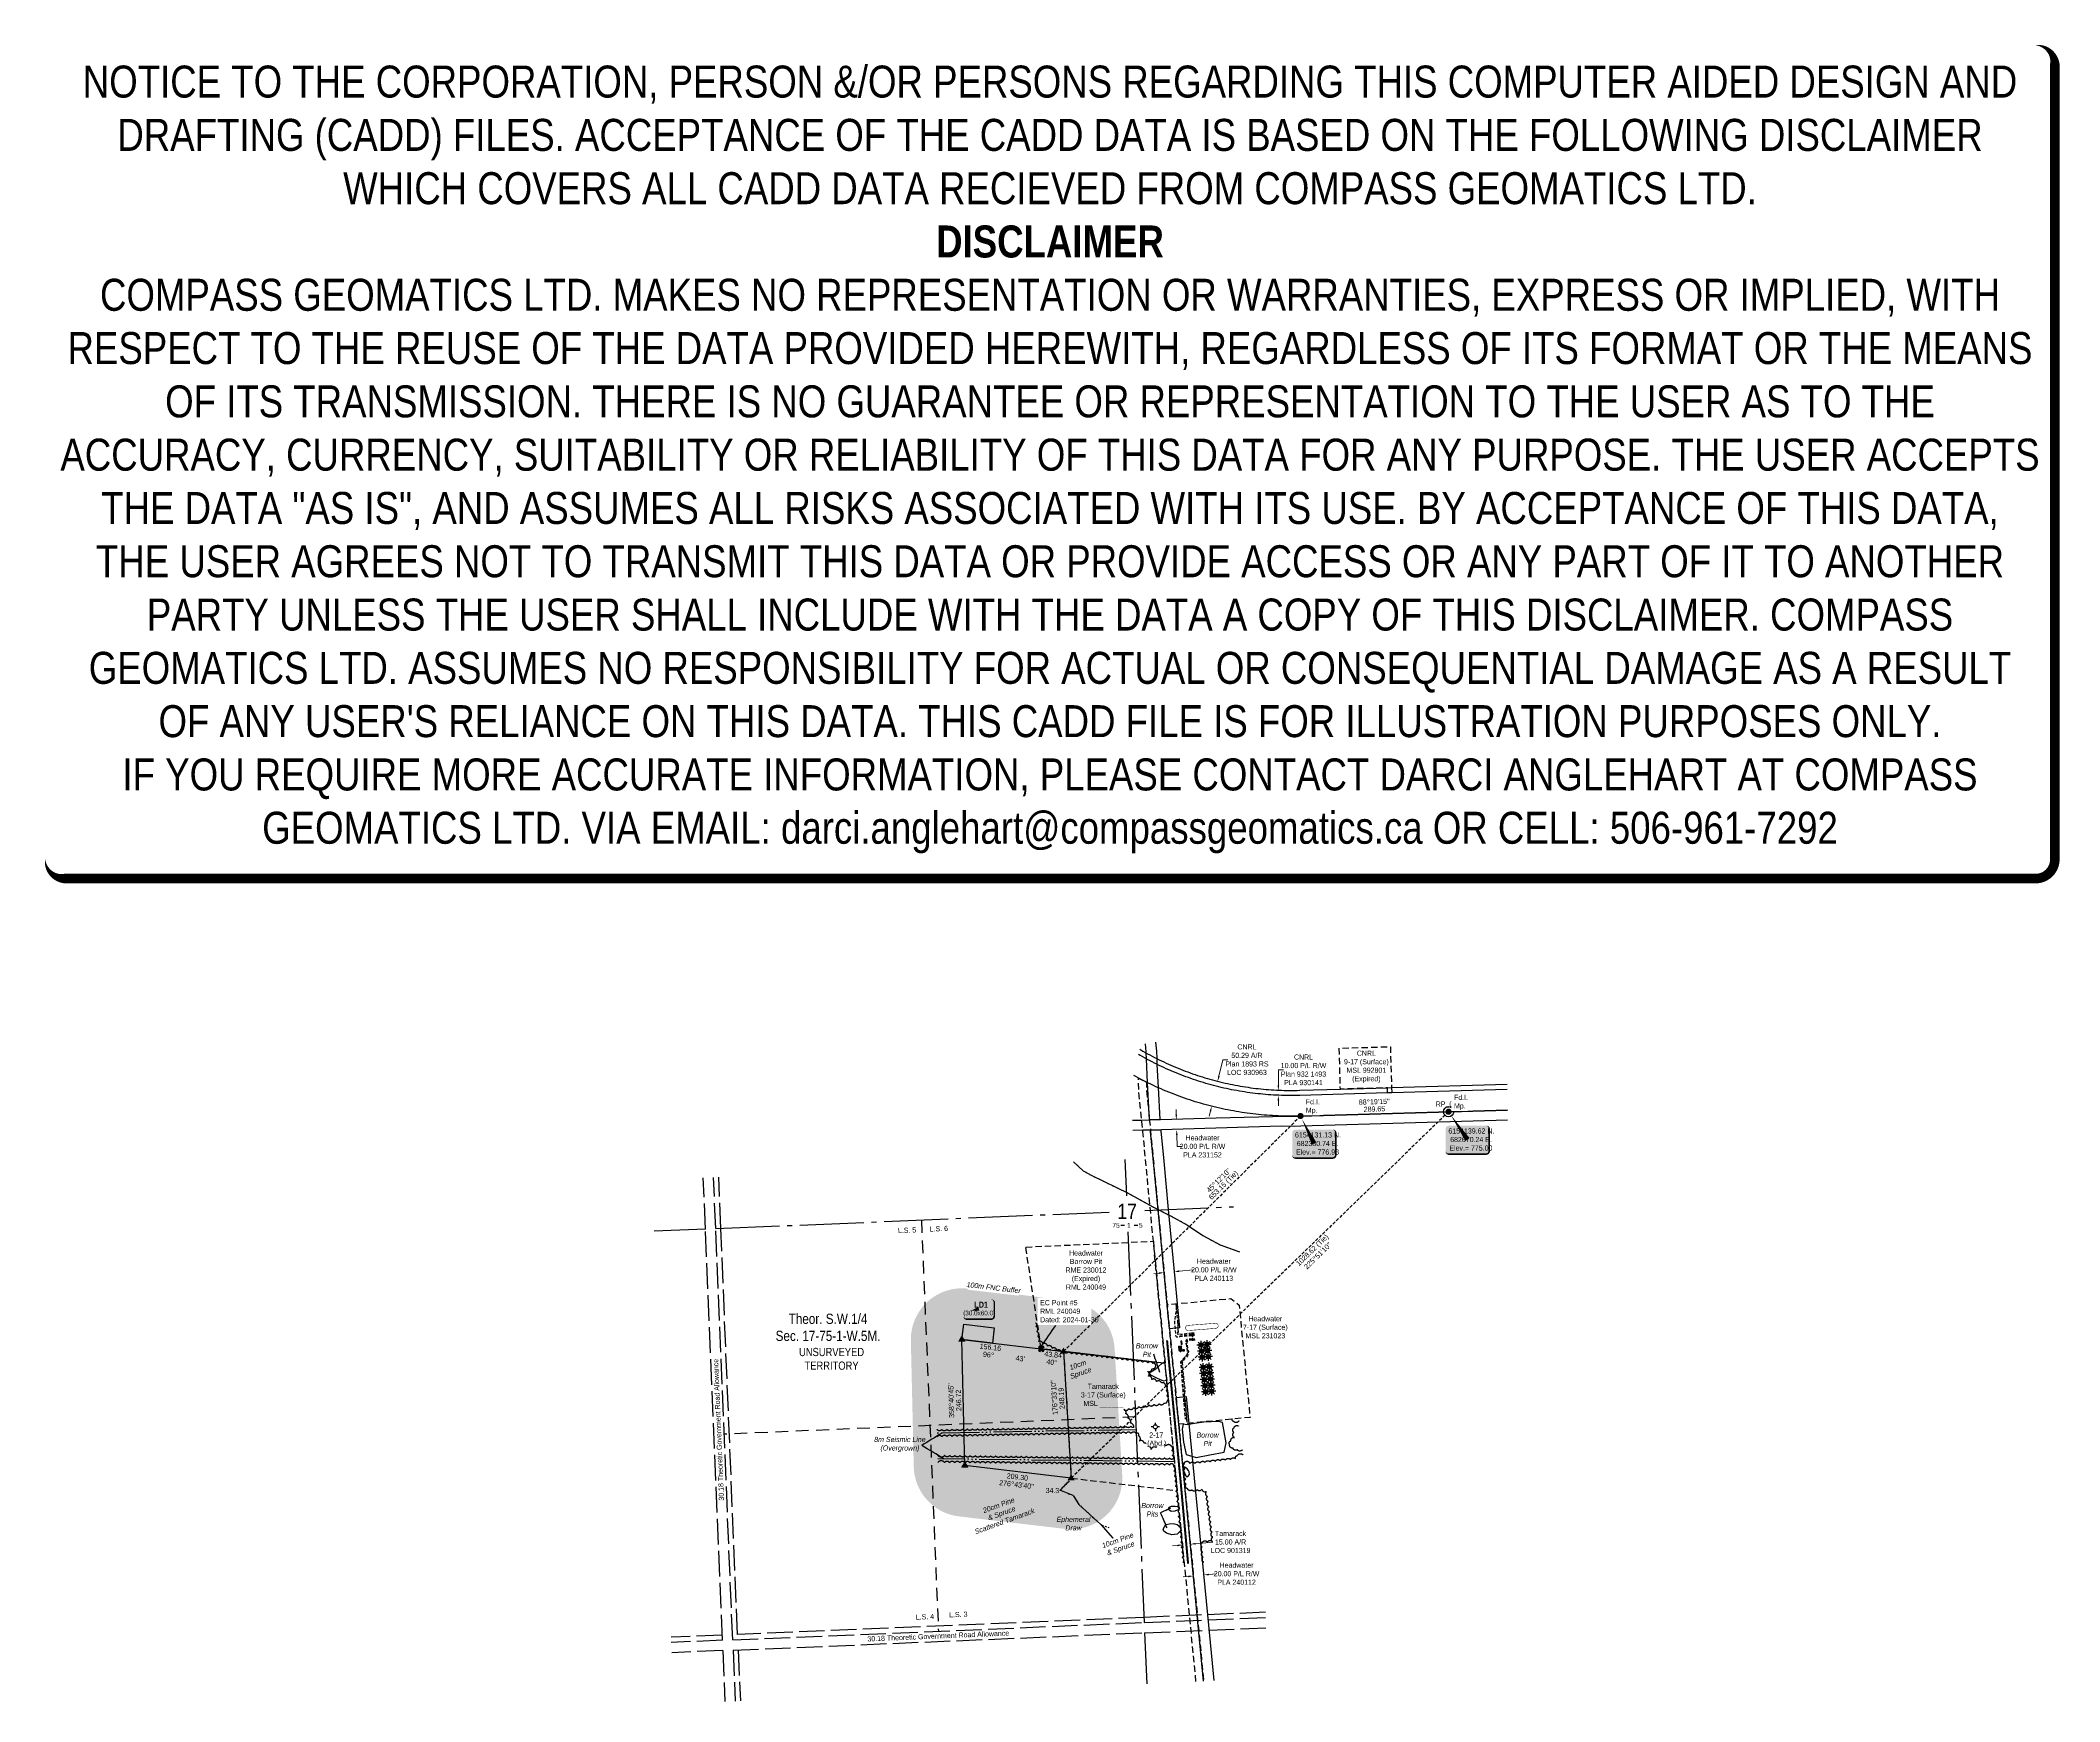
# Model space of a CAD drawing. Extents: x 679917 to 683865, y 6152986 to 6156234.
import ezdxf
from ezdxf.enums import TextEntityAlignment as Align

# ---------------------------------------------------------------- set-up
doc = ezdxf.new("R2010")
doc.units = 0
doc.header["$LTSCALE"] = 5
doc.header["$PDSIZE"] = 0.5
for name, pattern in [('0', [1, 1, 0]), ('foc-ACCESSROAD', [3.75, 2.5, -1.25]), ('foc-LSD', [8, 5, -3]), ('foc-QUARTERLINE', [33, 25, -3, 2, -3]), ('foc-SEISMIC', [20.5, 15, -1, 0.5, -1, 0.5, -1, 0.5, -1]), ('foc-TIELINE', [1.875, 1.25, -0.625]), ('foc-TOPO-ephemeral', [6.25, 3.125, -0.625, 0.625, -0.625, 0.625, -0.625]), ('foc-UNSURVEYED', [12.5, 10, -2.5]), ('foc-WHEELTRACKS', [2, 0.4, -1.6]), ('UG_PIPE', [1.875, 1.25, -0.625])]:
    doc.linetypes.add(name, pattern=pattern)
doc.layers.get('Defpoints').update_dxf_attribs({"color": 9})
for name, color, linetype in [('10', 1, 'Continuous'), ('35', 37, 'Continuous'), ('9', 3, 'Continuous'), ('AS-PIPE-UG', 44, 'UG_PIPE'), ('AS-ROADS', 254, 'Continuous'), ('AS-SEISMIC', 224, 'foc-SEISMIC'), ('AS-SYMBOL', 7, 'Continuous'), ('C-AR', 13, 'foc-ACCESSROAD'), ('C-RW', 13, 'Continuous'), ('C-SYMBOL', 7, 'Continuous'), ('C-WS', 13, 'foc-ACCESSROAD'), ('DETAIL-T', 7, 'Continuous'), ('F-RW', 190, 'Continuous'), ('F-WS', 190, 'foc-ACCESSROAD'), ('F-WS-S', 8, 'Continuous'), ('L-BD', 7, 'Continuous'), ('L-BD1', 253, 'Continuous'), ('L-MON', 1, 'Continuous'), ('L-QSEC', 8, 'foc-QUARTERLINE'), ('L-ROAD-T', 7, 'Continuous'), ('L-SECLBL', 7, 'Continuous'), ('L-SECTION-LSD', 7, 'foc-LSD'), ('L-TIE', 7, 'foc-TIELINE'), ('L-UNS-T', 3, 'Continuous'), ('L-USEC', 7, 'foc-UNSURVEYED'), ('P-BUFFER-H 30m', 51, 'Continuous'), ('P-BUFFER-T', 40, 'Continuous'), ('P-PROPOSED', 10, 'Continuous'), ('P-PROPOSED-H', 21, 'Continuous'), ('P-TEMP-BLOCKS', 250, 'Continuous'), ('P-TEMP-H', 41, 'Continuous'), ('P-TEMP_LOG DECK', 46, 'Continuous'), ('T-BUSH', 110, '0'), ('T-BUSH-T', 110, 'Continuous'), ('T-DRAW', 143, 'foc-TOPO-ephemeral'), ('T-WATER', 48, 'Continuous'), ('T-WATER-P3', 48, 'foc-WHEELTRACKS')]:
    doc.layers.add(name, color=color, linetype=linetype)
doc.layers.add('AS-PIPE-AG', color=7, linetype='Continuous', true_color=0x7d00fa)
doc.layers.add('AS-STRUCTURE-H', color=7, linetype='Continuous', true_color=0xa8a8a8)
doc.layers.add('AS-STRUCTURE', color=7, linetype='Continuous', lineweight=30, true_color=0x595959)
for name, color, linetype, lineweight in [('C-AR-T', 13, 'Continuous', 9), ('C-RW-T', 13, 'Continuous', 9), ('C-WS-T', 13, 'Continuous', 9), ('F-RW-T', 190, 'Continuous', 9), ('T-TEXT', 48, 'Continuous', 18), ('T-TIE-T', 201, 'Continuous', 18)]:
    doc.layers.add(name, color=color, linetype=linetype, lineweight=lineweight)
doc.layers.add('DISCLAIMER', color=7, linetype='Continuous', plot=False)
doc.styles.add('100L', font='ARIALN.TTF', dxfattribs={"height": 11})
doc.styles.add('175L', font='ARIALN.TTF', dxfattribs={"height": 20})
doc.styles.add('80', font='ARIALN.TTF', dxfattribs={"height": 10})
doc.styles.add('80CG', font='ARIALN.TTF', dxfattribs={"height": 10})
doc.styles.add('80L', font='ARIALN.TTF', dxfattribs={"height": 10})
doc.styles.add('80LS', font='ARIALNI.TTF', dxfattribs={"height": 10})
doc.styles.add('BOLD', font='ARIALNB.TTF')
doc.styles.add('foc-LtypeFont', font='ARIALN.TTF', dxfattribs={"height": 7.35})
doc.styles.add('SIMPLEX', font='ARIALN.TTF')
doc.linetypes.add('foc-TOPO-flowdirection-NOLINE', pattern='A,0,[">",foc-LtypeFont,S=0.3,R=0,X=0,Y=-0.945],-20,[">",foc-LtypeFont,S=0.3,R=0,X=0,Y=-0.945],0', length=20)
doc.dimstyles.new('Compass 5 000', dxfattribs={"dimscale": 5, "dimtxt": 9, "dimasz": 2, "dimexe": 0.2, "dimexo": 0.0625, "dimgap": 0.5, "dimtad": 0, "dimtih": 1, "dimtoh": 1, "dimzin": 0, "dimdsep": 46, "dimtxsty": '80CG', "dimcen": 0.1, "dimse1": 1, "dimse2": 1, "dimclrd": 256, "dimclrt": 256, "dimaunit": 1, "dimadec": 4, "dimazin": 0, "dimtfac": 0.06, "dimtofl": 0, "dimtmove": 0, "dimatfit": 1, "dimfxl": 0.2, "dimtolj": 1, "dimtzin": 0, "dimlwd": -1, "dimarcsym": 0})

# ---------------------------------------------------------------- blocks, each defined once
blk = doc.blocks.new('L-SECLBL')
at = {"layer": '9', "color": 7}
for p, q in [((-5.1, -27.8), (-12.3, -27.8)), ((20.7, -27.8), (13.5, -27.8))]:
    blk.add_line(p, q, dxfattribs=at)
at = {"layer": '10', "color": 2, "style": 'SIMPLEX'}
blk.add_attdef('SEC', text='', height=30, dxfattribs=at).set_placement((0, 0), align=Align.MIDDLE)
at = {"layer": '10', "color": 5, "style": '80L'}
blk.add_attdef('TWP', text='', height=9.5, dxfattribs=at).set_placement((-14.4, -27.4), align=Align.MIDDLE_RIGHT)
blk.add_attdef('RGE', text='', height=9.5, dxfattribs=at).set_placement((3.6, -27.4), align=Align.MIDDLE_CENTER)
blk.add_attdef('MER', text='', height=9.5, dxfattribs=at).set_placement((23.2, -27.4), align=Align.MIDDLE_LEFT)
blk = doc.blocks.new('*D368')
at = {"layer": 'C-AR-T', "transparency": 16777216}
for p, q in [((682140.4, 6153291.7), (682130.5, 6153290.7)), ((682175.2, 6153295.1), (682209.5, 6153298.4))]:
    blk.add_line(p, q, dxfattribs=at)
for points in [[(682140.2, 6153293.3), (682140.6, 6153290), (682150.4, 6153292.7)], [(682175.1, 6153296.7), (682175.4, 6153293.4), (682165.3, 6153294.1)]]:
    blk.add_solid(points, dxfattribs=at)
at = {"layer": 'Defpoints', "color": 0, "transparency": 16777216}
for p in [(682137.7, 6153423.3), (682152.6, 6153424.7), (682165.3, 6153294.1)]:
    blk.add_point(p, dxfattribs=at)
at = {"layer": 'C-AR-T', "transparency": 16777216, "insert": (682243.9, 6153298.4), "char_height": 10, "attachment_point": 5, "style": '80CG'}
blk.add_mtext('\\A1;Tamarack\\P15.00 A/R\\PLOC 901319', dxfattribs=at)
blk = doc.blocks.new('*D369')
at = {"layer": 'Defpoints', "color": 0, "transparency": 16777216}
for p in [(682110.7, 6153857.4), (682130.4, 6153859.2), (682133.5, 6153826.9)]:
    blk.add_point(p, dxfattribs=at)
at = {"layer": 'F-RW-T', "transparency": 16777216}
for p, q in [((682103.8, 6153824.1), (682093.9, 6153823.1)), ((682143.4, 6153827.8), (682171.6, 6153830.5))]:
    blk.add_line(p, q, dxfattribs=at)
for points in [[(682103.7, 6153825.7), (682104, 6153822.4), (682113.8, 6153825)], [(682143.3, 6153829.5), (682143.6, 6153826.2), (682133.5, 6153826.9)]]:
    blk.add_solid(points, dxfattribs=at)
at = {"layer": 'F-RW-T', "transparency": 16777216, "insert": (682211.2, 6153830.5), "char_height": 10, "attachment_point": 5, "style": '80CG'}
blk.add_mtext('\\A1;Headwater\\P20.00 P/L R/W\\PPLA 240113', dxfattribs=at)
blk = doc.blocks.new('*D370')
at = {"layer": 'Defpoints', "color": 0, "transparency": 16777216}
for p in [(682190.7, 6153239.5), (682170.8, 6153237.5), (682191.2, 6153234)]:
    blk.add_point(p, dxfattribs=at)
at = {"layer": 'F-RW-T', "transparency": 16777216}
for p, q in [((682161.4, 6153231.1), (682151.4, 6153230.1)), ((682201.2, 6153234.9), (682216, 6153236.4))]:
    blk.add_line(p, q, dxfattribs=at)
for points in [[(682161.2, 6153232.7), (682161.5, 6153229.4), (682171.3, 6153232)], [(682201, 6153236.6), (682201.3, 6153233.3), (682191.2, 6153234)]]:
    blk.add_solid(points, dxfattribs=at)
at = {"layer": 'F-RW-T', "transparency": 16777216, "insert": (682255.6, 6153236.4), "char_height": 10, "attachment_point": 5, "style": '80CG'}
blk.add_mtext('\\A1;Headwater\\P20.00 P/L R/W\\PPLA 240112', dxfattribs=at)
blk = doc.blocks.new('GAS')
h = blk.add_hatch(color=255)
h.dxf.hatch_style = 1
edge = h.paths.add_edge_path()
edge.add_arc((0, 0), 0.9, 0, 360)
for p, q in [((-0.81, 0), (-1.62, 0)), ((-0.57, 0.57), (-1.14, 1.14)), ((0, 0.81), (0, 1.62)), ((0.57, 0.57), (1.14, 1.14)), ((1.62, 0), (0.81, 0)), ((-0.57, -0.57), (-1.14, -1.14)), ((0, -0.81), (0, -1.62)), ((1.14, -1.14), (0.57, -0.57))]:
    blk.add_line(p, q)
blk.add_circle((0, 0), 0.8)
blk = doc.blocks.new('GABD')
for p, q in [((-0.81, 0), (-1.62, 0)), ((0, 0.81), (0, 1.62)), ((1.62, 0), (0.81, 0)), ((0, -0.81), (0, -1.62))]:
    blk.add_line(p, q)
blk.add_circle((0, 0), 0.8)
blk = doc.blocks.new('*U376')
h = blk.add_hatch(color=254)
edge = h.paths.add_edge_path()
edge.add_line((-36.5, -28.5), (36.5, -28.5))
edge.add_arc((36.5, -22.5), 6, 270, 360)
edge.add_line((42.5, -22.5), (42.5, 21))
edge.add_arc((36.5, 21), 6, 0, 90)
edge.add_line((36.5, 27), (-36.5, 27))
edge.add_arc((-36.5, 21), 6, 90, 180)
edge.add_line((-42.5, 21), (-42.5, -22.5))
edge.add_arc((-36.5, -22.5), 6, 180, 270)
at = {"color": 1, "flags": 128}
blk.add_lwpolyline([(-23.5, 47.8, 0, 10, 0), (0, 0, 5, 5, 0)], format="xyseb", dxfattribs=at)
blk.add_lwpolyline([(-36.5, -28.5, 3, 3, 0), (36.5, -28.5, 3, 3, 0.414214), (42.5, -22.5, 3, 3, 0), (42.5, 21, 3, 0, 0.414214), (36.5, 27, 0, 0, 0), (-36.5, 27, 0, 0, 0.414214), (-42.5, 21, 0, 0, 0), (-42.5, -22.5, 0, 3, 0.414214)], format="xyseb", close=True, dxfattribs=at)
at = {"color": 1, "style": '80'}
blk.add_attdef('ENTER_TEXT_001', (-36, -5), '', height=10, dxfattribs=at)
blk = doc.blocks.new('fdia')
at = {"color": 255, "const_width": 1}
blk.add_lwpolyline([(-0.5, 0, 1), (0.5, 0, 1)], format="xyb", close=True, dxfattribs=at)
blk = doc.blocks.new('Fdiaa')
blk.add_blockref('fdia', (0, 0))
blk = doc.blocks.new('fdib')
at = {"color": 1, "const_width": 1.6}
blk.add_lwpolyline([(-0.4, 0, 1), (0.4, 0, 1)], format="xyb", close=True, dxfattribs=at)
at = {"color": 1}
blk.add_circle((0, 0), 0.8, dxfattribs=at)
blk = doc.blocks.new('Fdibb')
blk.add_blockref('fdib', (0, 0))
blk = doc.blocks.new('fdicc')
for name in ['Fdibb', 'Fdiaa']:
    blk.add_blockref(name, (0, 0))
blk = doc.blocks.new('FDI')
blk.add_blockref('fdicc', (0, 0))
blk = doc.blocks.new('*U422')
h = blk.add_hatch(color=254)
edge = h.paths.add_edge_path()
edge.add_line((-36.5, -28.5), (36.5, -28.5))
edge.add_arc((36.5, -22.5), 6, 270, 360)
edge.add_line((42.5, -22.5), (42.5, 21))
edge.add_arc((36.5, 21), 6, 0, 90)
edge.add_line((36.5, 27), (-36.5, 27))
edge.add_arc((-36.5, 21), 6, 90, 180)
edge.add_line((-42.5, 21), (-42.5, -22.5))
edge.add_arc((-36.5, -22.5), 6, 180, 270)
at = {"color": 1, "flags": 128}
blk.add_lwpolyline([(-32.8, 48.3, 0, 10, 0), (0, 0, 5, 5, 0)], format="xyseb", dxfattribs=at)
blk.add_lwpolyline([(-36.5, -28.5, 3, 3, 0), (36.5, -28.5, 3, 3, 0.414214), (42.5, -22.5, 3, 3, 0), (42.5, 21, 3, 0, 0.414214), (36.5, 27, 0, 0, 0), (-36.5, 27, 0, 0, 0.414214), (-42.5, 21, 0, 0, 0), (-42.5, -22.5, 0, 3, 0.414214)], format="xyseb", close=True, dxfattribs=at)
at = {"color": 1, "style": '80'}
blk.add_attdef('ENTER_TEXT_001', (-36, -5), '', height=10, dxfattribs=at)
blk = doc.blocks.new('*D471')
at = {"layer": 'Defpoints', "color": 0, "transparency": 16777216}
for p in [(682436.7, 6154132.8), (682437.3, 6154112.7), (682138.5, 6154104.1)]:
    blk.add_point(p, dxfattribs=at)
at = {"layer": 'F-RW-T', "transparency": 16777216}
for p, q in [((682137.6, 6154134.1), (682137.3, 6154144.1)), ((682138.8, 6154094.1), (682139.4, 6154071.8)), ((682139.4, 6154071.8), (682149.4, 6154071.8))]:
    blk.add_line(p, q, dxfattribs=at)
for points in [[(682139.3, 6154134.1), (682136, 6154134), (682137.9, 6154124.1)], [(682140.5, 6154094.1), (682137.1, 6154094), (682138.5, 6154104.1)]]:
    blk.add_solid(points, dxfattribs=at)
at = {"layer": 'F-RW-T', "transparency": 16777216, "insert": (682189, 6154071.8), "char_height": 10, "attachment_point": 5, "style": '80CG'}
blk.add_mtext('\\A1;Headwater\\P20.00 P/L R/W\\PPLA 231152', dxfattribs=at)
blk = doc.blocks.new('*D472')
at = {"layer": 'C-AR-T', "transparency": 16777216}
for p, q in [((682221, 6154208.8), (682228.8, 6154241.3)), ((682228.8, 6154241.3), (682238.8, 6154241.3)), ((682204.6, 6154140.4), (682202.2, 6154130.7))]:
    blk.add_line(p, q, dxfattribs=at)
for points in [[(682219.4, 6154209.2), (682222.6, 6154208.4), (682218.6, 6154199)], [(682202.9, 6154140.8), (682206.2, 6154140), (682206.9, 6154150.2)]]:
    blk.add_solid(points, dxfattribs=at)
at = {"layer": 'Defpoints', "color": 0, "transparency": 16777216}
for p in [(682218.6, 6154199), (682227.9, 6154196.8), (682216.1, 6154147.9)]:
    blk.add_point(p, dxfattribs=at)
at = {"layer": 'C-AR-T', "transparency": 16777216, "insert": (682275.9, 6154241.3), "char_height": 10, "attachment_point": 5, "style": '80CG'}
blk.add_mtext('\\A1;CNRL\\P50.29 A/R\\PPlan 1893 RS\\PLOC 930963', dxfattribs=at)
blk = doc.blocks.new('*D473')
at = {"layer": 'C-RW-T', "transparency": 16777216}
for p, q in [((682337.4, 6154191.2), (682337.4, 6154221.4)), ((682337.4, 6154221.4), (682347.4, 6154221.4)), ((682337.3, 6154161.2), (682337.3, 6154151.2))]:
    blk.add_line(p, q, dxfattribs=at)
for points in [[(682335.7, 6154191.2), (682339, 6154191.2), (682337.3, 6154181.2)], [(682335.6, 6154161.2), (682339, 6154161.2), (682337.3, 6154171.2)]]:
    blk.add_solid(points, dxfattribs=at)
at = {"layer": 'Defpoints', "color": 0, "transparency": 16777216}
for p in [(682337.3, 6154181.2), (682366, 6154181.2), (682366, 6154171.2)]:
    blk.add_point(p, dxfattribs=at)
at = {"layer": 'C-RW-T', "transparency": 16777216, "insert": (682386.5, 6154221.4), "char_height": 10, "attachment_point": 5, "style": '80CG'}
blk.add_mtext('\\A1;CNRL\\P10.00 P/L R/W\\PPlan 932 1493\\PPLA 930141', dxfattribs=at)
blk = doc.blocks.new('STRIA')
blk.add_hatch(color=255).paths.add_polyline_path([(-0.04, 1.52), (-1.47, -0.87), (1.39, -0.87)])
blk = doc.blocks.new('STRIAA')
blk.add_blockref('STRIA', (0, 0))
blk = doc.blocks.new('STRIB')
at = {"color": 1}
blk.add_solid([(-1.12, -0.67), (-0.04, 1.13), (1.04, -0.67)], dxfattribs=at)
blk = doc.blocks.new('STRIBB')
blk.add_blockref('STRIB', (0, 0))
blk = doc.blocks.new('STRICC')
for name in ['STRIAA', 'STRIBB']:
    blk.add_blockref(name, (0, 0))
blk = doc.blocks.new('fdspike')
blk.add_blockref('STRICC', (0, 0))
blk = doc.blocks.new('TRIA')
blk.add_hatch(color=255).paths.add_polyline_path([(-0.04, 1.52), (-1.47, -0.87), (1.39, -0.87)])
blk = doc.blocks.new('TRIAA')
blk.add_blockref('TRIA', (0, 0))
blk = doc.blocks.new('TRIB')
at = {"color": 1}
blk.add_lwpolyline([(-1.12, -0.67), (-0.04, 1.13), (1.04, -0.67)], close=True, dxfattribs=at)
blk = doc.blocks.new('TRIBB')
blk.add_blockref('TRIB', (0, 0))
blk = doc.blocks.new('TRICC')
for name in ['TRIAA', 'TRIBB']:
    blk.add_blockref(name, (0, 0))
blk = doc.blocks.new('plspike')
blk.add_blockref('TRICC', (0, 0))
blk = doc.blocks.new('TEMP')
h = blk.add_hatch(color=255)
h.dxf.hatch_style = 1
h.paths.add_polyline_path([(0, 0.25), (-0.67, 1.15), (-0.67, 0.67), (-1.15, 0.67), (-0.25, 0), (-1.15, -0.67), (-0.67, -0.67), (-0.67, -1.15), (0, -0.25), (0.67, -1.15), (0.67, -0.67), (1.15, -0.67), (0.25, 0), (1.15, 0.67), (0.67, 0.67), (0.67, 1.15)])
h.paths.add_polyline_path([(0.57, 0.85), (0.57, 0.57), (0.85, 0.57), (0.08, 0), (0.85, -0.57), (0.57, -0.57), (0.57, -0.85), (0, -0.08), (-0.57, -0.85), (-0.57, -0.57), (-0.85, -0.57), (-0.08, 0), (-0.85, 0.57), (-0.57, 0.57), (-0.57, 0.85), (0, 0.08)], flags=16)
h = blk.add_hatch(color=1)
h.dxf.hatch_style = 1
h.paths.add_polyline_path([(0, 0.08), (-0.57, 0.85), (-0.57, 0.57), (-0.85, 0.57), (-0.08, 0), (-0.85, -0.57), (-0.57, -0.57), (-0.57, -0.85), (0, -0.08), (0.57, -0.85), (0.57, -0.57), (0.85, -0.57), (0.08, 0), (0.85, 0.57), (0.57, 0.57), (0.57, 0.85)])
at = {"color": 1}
for p, q in [((-0.08, 0), (0.08, 0)), ((0, 0.08), (0, -0.08))]:
    blk.add_line(p, q, dxfattribs=at)
at = {"color": 255, "flags": 128}
blk.add_lwpolyline([(-0.25, 0), (-1.15, 0.67), (-0.67, 0.67), (-0.67, 1.15), (0, 0.25), (0.67, 1.15), (0.67, 0.67), (1.15, 0.67), (0.25, 0), (1.15, -0.67), (0.67, -0.67), (0.67, -1.15), (0, -0.25), (-0.67, -1.15), (-0.67, -0.67), (-1.15, -0.67)], close=True, dxfattribs=at)
at = {"color": 1, "flags": 128}
blk.add_lwpolyline([(-0.08, 0), (-0.85, 0.57), (-0.57, 0.57), (-0.57, 0.85), (0, 0.08), (0.57, 0.85), (0.57, 0.57), (0.85, 0.57), (0.08, 0), (0.85, -0.57), (0.57, -0.57), (0.57, -0.85), (0, -0.08), (-0.57, -0.85), (-0.57, -0.57), (-0.85, -0.57)], close=True, dxfattribs=at)
blk = doc.blocks.new('*U474')
at = {"true_color": 0xff8aff}
h = blk.add_hatch(color=211, dxfattribs=at)
edge = h.paths.add_edge_path()
edge.add_line((-24, -20), (24, -20))
edge.add_arc((24, -14), 6, 270, 360)
edge.add_line((30, -14), (30, 12.5))
edge.add_arc((24, 12.5), 6, 0, 90)
edge.add_line((24, 18.5), (-24, 18.5))
edge.add_arc((-24, 12.5), 6, 90, 180)
edge.add_line((-30, 12.5), (-30, -14))
edge.add_arc((-24, -14), 6, 180, 270)
at = {"color": 250, "flags": 128}
blk.add_lwpolyline([(-24, -20, 3, 3, 0), (24, -20, 3, 3, 0.414214), (30, -14, 3, 3, 0), (30, 12.5, 3, 0, 0.414214), (24, 18.5, 0, 0, 0), (-24, 18.5, 0, 0, 0.414214), (-30, 12.5, 0, 0, 0), (-30, -14, 0, 3, 0.414214)], format="xyseb", close=True, dxfattribs=at)
at = {"flags": 128}
blk.add_lwpolyline([(-16.7, -3.7, 0, 7.5, 0), (0, 0, 0, 0, 0)], format="xyseb", dxfattribs=at)
at = {"color": 250}
for tag, p, height, style in [('TEMP_AREA_W1_001', (-9.2, 2.2), 12, 'BOLD'), ('ENTER_TEXT_001', (-30.7, -12.5), 9, '80')]:
    blk.add_attdef(tag, p, '', height=height, dxfattribs=dict(at, style=style))
blk = doc.blocks.new('RISER')
h = blk.add_hatch(color=255)
h.dxf.hatch_style = 1
edge = h.paths.add_edge_path()
edge.add_arc((0, 0), 0.7, 0, 360)
blk.add_hatch(color=13).paths.add_polyline_path([(0.6, -0.2), (-0.6, -0.2, 0.774597)])
at = {"color": 13}
blk.add_line((-0.6, -0.2), (0.6, -0.2), dxfattribs=at)
blk.add_circle((0, 0), 0.6, dxfattribs=at)
blk = doc.blocks.new('Disclaimer_Legal')
at = {"layer": 'DISCLAIMER', "color": 254, "flags": 128}
blk.add_lwpolyline([(-3612.9, -1104.6, 37.5, 37.5, 0), (4096.1, -1104.6, 37.5, 37.5, 0.414214), (4171.1, -1029.6, 37.5, 37.5, 0), (4171.1, 2078.7, 37.5, 0, 0.414214), (4096.1, 2153.7, 0, 0, 0), (-3612.9, 2153.7, 0, 0, 0.414214), (-3687.9, 2078.7, 0, 0, 0), (-3687.9, -1029.6, 0, 37.5, 0.414214)], format="xyseb", close=True, dxfattribs=at)
at = {"layer": 'DISCLAIMER', "color": 254, "insert": (241.6, 533.9), "char_height": 125, "width": 7717.568, "attachment_point": 5, "style": '80'}
blk.add_mtext('NOTICE TO THE CORPORATION, PERSON &/OR PERSONS REGARDING THIS COMPUTER AIDED DESIGN AND DRAFTING (CADD) FILES. ACCEPTANCE OF THE CADD DATA IS BASED ON THE FOLLOWING DISCLAIMER WHICH COVERS ALL CADD DATA RECIEVED FROM COMPASS GEOMATICS LTD.\\P{\\fArial Narrow|b1|i0|c0|p34;DISCLAIMER}\\PCOMPASS GEOMATICS LTD. MAKES NO REPRESENTATION OR WARRANTIES, EXPRESS OR IMPLIED, WITH RESPECT TO THE REUSE OF THE DATA PROVIDED HEREWITH, REGARDLESS OF ITS FORMAT OR THE MEANS OF ITS TRANSMISSION. THERE IS NO GUARANTEE OR REPRESENTATION TO THE USER AS TO THE ACCURACY, CURRENCY, SUITABILITY OR RELIABILITY OF THIS DATA FOR ANY PURPOSE. THE USER ACCEPTS THE DATA "AS IS", AND ASSUMES ALL RISKS ASSOCIATED WITH ITS USE. BY ACCEPTANCE OF THIS DATA, THE USER AGREES NOT TO TRANSMIT THIS DATA OR PROVIDE ACCESS OR ANY PART OF IT TO ANOTHER PARTY UNLESS THE USER SHALL INCLUDE WITH THE DATA A COPY OF THIS DISCLAIMER. COMPASS GEOMATICS LTD. ASSUMES NO RESPONSIBILITY FOR ACTUAL OR CONSEQUENTIAL DAMAGE AS A RESULT OF ANY USER\'S RELIANCE ON THIS DATA. THIS CADD FILE IS FOR ILLUSTRATION PURPOSES ONLY.\\PIF YOU REQUIRE MORE ACCURATE INFORMATION, PLEASE CONTACT DARCI ANGLEHART AT COMPASS GEOMATICS LTD. VIA EMAIL: darci.anglehart@compassgeomatics.ca OR CELL: 506-961-7292', dxfattribs=at)

msp = doc.modelspace()

# ---------------------------------------------------------------- hatches: boundary and pattern name
at = {"layer": 'AS-STRUCTURE-H'}
h = msp.add_hatch(color=256, dxfattribs=at)
h.dxf.hatch_style = 1
h.paths.add_polyline_path([(682142.314, 6153680.909), (682142.944, 6153673.376), (682148.585, 6153673.686), (682147.968, 6153681.317)])
h = msp.add_hatch(color=256, dxfattribs=at)
h.dxf.hatch_style = 1
h.paths.add_polyline_path([(682147.826, 6153673.644), (682147.925, 6153672.003), (682146.468, 6153671.872), (682146.507, 6153670.463), (682145.435, 6153670.397), (682145.343, 6153671.793), (682143.866, 6153671.707), (682143.677, 6153673.416)])
h = msp.add_hatch(color=256, dxfattribs=at)
h.dxf.hatch_style = 1
h.paths.add_polyline_path([(682149.432, 6153684.834), (682148.851, 6153690.923), (682146.503, 6153690.852), (682146.969, 6153684.621)])
h = msp.add_hatch(color=256, dxfattribs=at)
h.dxf.hatch_style = 1
h.paths.add_polyline_path([(682153.699, 6153674.398), (682150.424, 6153674.137), (682150.677, 6153671.578), (682153.862, 6153671.848)])
at = {"layer": 'P-BUFFER-H 30m'}
h = msp.add_hatch(color=256, dxfattribs=at)
h.dxf.hatch_style = 1
h.paths.add_polyline_path([(682017.117, 6153676.987, 0.36311153), (681929.022, 6153770.276), (681730.421, 6153793.701, 0.45597667), (681618.746, 6153692.097), (681624.43, 6153445.473, 0.37364839), (681712.68, 6153348.477), (681920.516, 6153323.962, 0.46723137), (682032.037, 6153429.274)])
h.paths.add_polyline_path([(681932.229, 6153423.262), (681724.393, 6153447.777), (681718.708, 6153694.401), (681917.309, 6153670.975)], flags=16)
at = {"layer": 'P-PROPOSED-H'}
h = msp.add_hatch(color=256, dxfattribs=at)
h.dxf.hatch_style = 1
h.paths.add_polyline_path([(681917.309, 6153670.975), (681932.229, 6153423.262), (681724.393, 6153447.777), (681718.708, 6153694.401), (681917.297, 6153670.977)])
at = {"layer": 'P-TEMP-H'}
h = msp.add_hatch(color=256, dxfattribs=at)
h.dxf.hatch_style = 1
h.paths.add_polyline_path([(681778.288, 6153687.373), (681718.708, 6153694.401), (681722.222, 6153724.191), (681781.802, 6153717.163)])

# ---------------------------------------------------------------- linework, layer by layer
at = {"layer": '35', "color": 3}
msp.add_circle((682670.239, 6154139.619), 9.999, dxfattribs=at)
at = {"layer": 'AS-PIPE-AG', "flags": 128}
for points in [[(682168.34, 6153706.942), (682169.393, 6153707.133), (682172.698, 6153707.389)], [(682173.483, 6153704.368), (682169.633, 6153704.049), (682168.487, 6153703.896)], [(682168.559, 6153702.658), (682169.841, 6153702.743), (682172.699, 6153703.011)], [(682173.06, 6153701.874), (682169.717, 6153701.548), (682168.599, 6153701.49)], [(682174.098, 6153694.719), (682170.397, 6153694.314), (682169.267, 6153694.231)], [(682169.362, 6153695.534), (682170.464, 6153695.633), (682173.702, 6153695.867)], [(682169.427, 6153706.896), (682169.665, 6153698.916)], [(682169.628, 6153693.085), (682170.709, 6153693.189), (682174.556, 6153693.591)]]:
    msp.add_lwpolyline(points, dxfattribs=at)
at = {"layer": 'AS-PIPE-UG', "flags": 128}
for points in [[(682168.586, 6153701.42), (682163.07, 6153700.871), (682155.544, 6153700.638), (682144.618, 6153699.18), (682139.089, 6153698.646), (682137.3, 6153700.352), (682136.66, 6153706.827), (682136.353, 6153713.27), (682134.779, 6153728.75), (682138.145, 6153754.051), (682137.553, 6153764.026)], [(682168.299, 6153706.9), (682165.002, 6153706.309), (682161.238, 6153706.103), (682150.156, 6153704.395), (682146.638, 6153704.083), (682144.223, 6153704.493), (682142.727, 6153706.147), (682141.961, 6153709.099), (682141.025, 6153725.839), (682138.788, 6153753.91), (682138.142, 6153763.777)], [(682168.416, 6153703.818), (682163.897, 6153703.412), (682159.228, 6153702.904), (682154.712, 6153702.365), (682151.173, 6153701.495), (682146.416, 6153700.776), (682144.369, 6153700.789), (682141.408, 6153703.512), (682140.698, 6153707.838), (682141.103, 6153711.021), (682141.15, 6153726.214)], [(682169.22, 6153694.215), (682163.716, 6153694.057), (682159.259, 6153693.635), (682157.338, 6153692.766), (682156.439, 6153690.776), (682157.077, 6153684.925), (682158.279, 6153677.387), (682158.937, 6153671.584), (682159.362, 6153668.591), (682158.965, 6153666.208), (682157.408, 6153663.97), (682155.698, 6153661.848), (682153.058, 6153658.737), (682151.44, 6153656.616), (682147.243, 6153652.222), (682146.072, 6153650.275), (682146.362, 6153646.417), (682147.712, 6153633.036), (682148.653, 6153620.049), (682149.391, 6153605.044), (682150.285, 6153595.001), (682151.022, 6153584.767), (682152.234, 6153571.792), (682153.138, 6153559.089), (682155.097, 6153538.813)], [(682169.221, 6153695.522), (682163.068, 6153694.684), (682158.652, 6153694.305), (682156.932, 6153693.28), (682156.297, 6153690.116), (682157.757, 6153680.002), (682159.733, 6153668.044), (682158.424, 6153664.519), (682154.907, 6153660.557), (682151.457, 6153656.418), (682147.189, 6153647.936), (682149.086, 6153636.228), (682151.28, 6153617.042), (682152.215, 6153605.684), (682154.084, 6153580.049), (682155.962, 6153561.91), (682158.697, 6153534.378)], [(682169.625, 6153693.079), (682163.975, 6153692.542), (682159.879, 6153691.711), (682158.218, 6153689.796), (682158.124, 6153686.481), (682161.323, 6153670.704), (682161.04, 6153665.333), (682159.471, 6153662.139), (682154.076, 6153656.413), (682150.2, 6153652.368), (682149.216, 6153648.196), (682149.789, 6153641.784), (682150.676, 6153632.961), (682152.129, 6153619.991), (682153.457, 6153605.174), (682154.715, 6153595.538), (682152.871, 6153584.147), (682154.309, 6153571.693), (682155.65, 6153559.704), (682157.724, 6153539.588), (682158.051, 6153532.269)], [(682168.525, 6153702.59), (682159.792, 6153702.754), (682153.281, 6153704.293), (682151.198, 6153704.602)]]:
    msp.add_lwpolyline(points, dxfattribs=at)
at = {"layer": 'AS-ROADS', "const_width": 4, "flags": 128}
msp.add_lwpolyline([(682160.842, 6153255.904), (682145.284, 6153426.897), (682121.946, 6153666.687), (682119.728, 6153692.493)], dxfattribs=at)
at = {"layer": 'AS-SEISMIC', "flags": 128}
for points in [[(682060.301, 6153517.79), (681670.339, 6153511.128)], [(682134.571, 6153455.443), (681671.503, 6153460.722)]]:
    msp.add_lwpolyline(points, dxfattribs=at)
at = {"layer": 'AS-STRUCTURE', "const_width": 1, "flags": 128}
msp.add_lwpolyline([(682160.135, 6153711.66, -0.118421), (682157.994, 6153712.605, -0.08954864), (682156.523, 6153714.475, -0.15328362), (682156.207, 6153718.878, -0.15065303), (682157.725, 6153720.905, -0.12894892), (682159.701, 6153721.78), (682179.363, 6153723.325), (682215.349, 6153726.144, -0.08203795), (682216.888, 6153725.603, -0.12826505), (682218.702, 6153724.048, -0.15885654), (682219.757, 6153721.471, -0.15269846), (682219.251, 6153719.061, -0.08978344), (682217.663, 6153717.123, -0.10982891), (682215.968, 6153716.177)], format="xyb", close=True, dxfattribs=at)
at = {"layer": 'AS-STRUCTURE', "flags": 128}
for points in [[(682142.314, 6153680.909), (682142.944, 6153673.376), (682148.585, 6153673.686), (682147.968, 6153681.317)], [(682147.826, 6153673.644), (682147.925, 6153672.003), (682146.468, 6153671.872), (682146.507, 6153670.463), (682145.435, 6153670.397), (682145.343, 6153671.793), (682143.866, 6153671.707), (682143.677, 6153673.416)], [(682149.432, 6153684.834), (682148.851, 6153690.923), (682146.503, 6153690.852), (682146.969, 6153684.621)], [(682153.699, 6153674.398), (682150.424, 6153674.137), (682150.677, 6153671.578), (682153.862, 6153671.848)]]:
    msp.add_lwpolyline(points, close=True, dxfattribs=at)
at = {"layer": 'C-AR', "linetype": 'Continuous', "flags": 128}
for points in [[(682066.215, 6154261.66), (682068.248, 6154260.466), (682072.649, 6154257.932), (682077.073, 6154255.436), (682081.518, 6154252.978), (682085.985, 6154250.559), (682090.473, 6154248.179), (682094.98, 6154245.838), (682099.509, 6154243.536), (682104.056, 6154241.274), (682108.624, 6154239.051), (682113.21, 6154236.868), (682117.815, 6154234.724), (682122.439, 6154232.621), (682127.081, 6154230.558), (682131.74, 6154228.535), (682136.417, 6154226.554), (682141.111, 6154224.612), (682145.821, 6154222.712), (682150.548, 6154220.852), (682155.291, 6154219.033), (682160.049, 6154217.256), (682164.823, 6154215.52), (682169.612, 6154213.825), (682174.415, 6154212.173), (682179.232, 6154210.561), (682184.063, 6154208.992), (682188.908, 6154207.466), (682193.765, 6154205.98), (682198.635, 6154204.538), (682203.518, 6154203.138), (682208.413, 6154201.779), (682213.319, 6154200.464), (682218.236, 6154199.191), (682223.165, 6154197.961), (682228.104, 6154196.773), (682233.052, 6154195.629), (682238.011, 6154194.528), (682242.979, 6154193.469), (682247.956, 6154192.454), (682252.942, 6154191.482), (682257.936, 6154190.553), (682262.938, 6154189.669), (682267.947, 6154188.826), (682272.963, 6154188.029), (682277.987, 6154187.274), (682283.016, 6154186.563), (682288.052, 6154185.896), (682293.093, 6154185.272), (682298.139, 6154184.692), (682303.19, 6154184.156), (682308.246, 6154183.664), (682313.306, 6154183.216), (682318.369, 6154182.812), (682323.435, 6154182.452), (682328.505, 6154182.136), (682333.578, 6154181.863), (682338.652, 6154181.634), (682343.728, 6154181.451), (682348.806, 6154181.31), (682353.884, 6154181.214), (682358.964, 6154181.162), (682364.043, 6154181.154), (682369.122, 6154181.191), (682374.202, 6154181.271), (682379.279, 6154181.395), (682458.647, 6154183.701), (682550.679, 6154186.375), (682558.682, 6154186.608), (682784.953, 6154193.185)], [(682785.108, 6154142.88), (682380.741, 6154131.129), (682375.205, 6154130.994), (682372.235, 6154130.946), (682369.758, 6154130.903), (682364.266, 6154130.842), (682358.774, 6154130.817), (682353.284, 6154130.811), (682347.788, 6154131.034), (682342.297, 6154131.184), (682336.808, 6154131.381), (682331.32, 6154131.626), (682325.835, 6154131.919), (682320.353, 6154132.259), (682314.874, 6154132.646), (682309.398, 6154133.081), (682303.927, 6154133.563), (682298.459, 6154134.093), (682292.997, 6154134.669), (682287.54, 6154135.292), (682282.088, 6154135.963), (682276.642, 6154136.681), (682271.203, 6154137.446), (682265.771, 6154138.258), (682260.345, 6154139.117), (682254.928, 6154140.023), (682249.518, 6154140.975), (682244.117, 6154141.974), (682238.725, 6154143.02), (682233.342, 6154144.113), (682227.968, 6154145.251), (682222.605, 6154146.437), (682217.252, 6154147.669), (682211.91, 6154148.946), (682206.579, 6154150.271), (682201.26, 6154151.64), (682195.953, 6154153.056), (682190.658, 6154154.518), (682185.376, 6154156.026), (682180.107, 6154157.579), (682174.852, 6154159.177), (682169.611, 6154160.821), (682164.385, 6154162.51), (682159.173, 6154164.244), (682153.976, 6154166.024), (682148.795, 6154167.848), (682143.63, 6154169.717), (682138.482, 6154171.63), (682133.349, 6154173.588), (682128.234, 6154175.59), (682123.137, 6154177.636), (682118.057, 6154179.726), (682112.996, 6154181.861), (682107.953, 6154184.038), (682102.929, 6154186.259), (682097.925, 6154188.523), (682092.941, 6154190.832), (682087.977, 6154193.182), (682083.146, 6154195.521), (682079.243, 6154197.461), (682078.116, 6154198.058), (682075.384, 6154199.439), (682073.215, 6154200.542), (682071.463, 6154201.439), (682068.921, 6154202.752), (682068.334, 6154203.057), (682067.557, 6154203.464), (682063.92, 6154205.349), (682063.469, 6154205.574), (682058.634, 6154208.179), (682054.931, 6154210.216)]]:
    msp.add_lwpolyline(points, dxfattribs=at)
at = {"layer": 'C-AR', "flags": 128}
msp.add_lwpolyline([(682176.255, 6153025.973), (682166.665, 6153124.75), (682163.745, 6153154.826), (682115.91, 6153647.55), (682100.1, 6153810.4), (682092.87, 6153886.35), (682087.111, 6153946.843), (682077.623, 6154046.522), (682072.482, 6154100.519), (682070.107, 6154120.456), (682064.24, 6154180.945), (682063.92, 6154205.349), (682079.24, 6154197.462), (682079.229, 6154181.8), (682085.607, 6154120.91), (682087.507, 6154100.959), (682092.553, 6154047.943), (682102.117, 6153947.474), (682119.837, 6153762.32), (682142.542, 6153528.444), (682178.753, 6153155.457), (682181.673, 6153125.382), (682191.261, 6153026.617)], dxfattribs=at)
at = {"layer": 'C-RW', "flags": 128}
for points in [[(682784.984, 6154183.182), (682558.972, 6154176.614), (682550.97, 6154176.381), (682379.571, 6154171.4), (682374.404, 6154171.273), (682369.235, 6154171.192), (682364.066, 6154171.155), (682358.897, 6154171.164), (682353.728, 6154171.216), (682348.56, 6154171.314), (682343.394, 6154171.457), (682338.227, 6154171.644), (682333.064, 6154171.877), (682327.902, 6154172.154), (682322.743, 6154172.477), (682317.587, 6154172.843), (682312.434, 6154173.255), (682307.286, 6154173.712), (682302.142, 6154174.213), (682297.001, 6154174.758), (682291.866, 6154175.348), (682286.736, 6154175.984), (682281.612, 6154176.663), (682276.494, 6154177.387), (682271.382, 6154178.156), (682266.278, 6154178.968), (682261.18, 6154179.825), (682256.09, 6154180.727), (682251.008, 6154181.672), (682245.935, 6154182.662), (682240.87, 6154183.696), (682235.815, 6154184.773), (682230.769, 6154185.895), (682225.733, 6154187.06), (682220.707, 6154188.269), (682215.692, 6154189.521), (682210.689, 6154190.817), (682205.696, 6154192.157), (682200.715, 6154193.539), (682195.747, 6154194.966), (682190.791, 6154196.435), (682185.848, 6154197.946), (682180.919, 6154199.501), (682176.003, 6154201.099), (682171.101, 6154202.739), (682166.213, 6154204.422), (682161.341, 6154206.147), (682156.483, 6154207.915), (682151.642, 6154209.724), (682146.815, 6154211.576), (682142.005, 6154213.469), (682137.212, 6154215.404), (682132.436, 6154217.381), (682127.677, 6154219.399), (682122.936, 6154221.458), (682118.213, 6154223.559), (682113.509, 6154225.7), (682108.823, 6154227.882), (682104.156, 6154230.105), (682099.509, 6154232.368), (682094.881, 6154234.672), (682090.274, 6154237.015), (682085.687, 6154239.399), (682081.121, 6154241.822), (682076.577, 6154244.284), (682072.054, 6154246.786), (682067.553, 6154249.328), (682066.839, 6154249.737), (682063.964, 6154251.397)], [(682066.215, 6154261.66), (682068.248, 6154260.466), (682072.649, 6154257.932), (682077.073, 6154255.436), (682081.518, 6154252.978), (682085.985, 6154250.559), (682090.473, 6154248.179), (682094.98, 6154245.838), (682099.509, 6154243.536), (682104.056, 6154241.274), (682108.624, 6154239.051), (682113.21, 6154236.868), (682117.815, 6154234.724), (682122.439, 6154232.621), (682127.081, 6154230.558), (682131.74, 6154228.535), (682136.417, 6154226.554), (682141.111, 6154224.612), (682145.821, 6154222.712), (682150.548, 6154220.852), (682155.291, 6154219.033), (682160.049, 6154217.256), (682164.823, 6154215.52), (682169.612, 6154213.825), (682174.415, 6154212.173), (682179.232, 6154210.561), (682184.063, 6154208.992), (682188.908, 6154207.466), (682193.765, 6154205.98), (682198.635, 6154204.538), (682203.518, 6154203.138), (682208.413, 6154201.779), (682213.319, 6154200.464), (682218.236, 6154199.191), (682223.165, 6154197.961), (682228.104, 6154196.773), (682233.052, 6154195.629), (682238.011, 6154194.528), (682242.979, 6154193.469), (682247.956, 6154192.454), (682252.942, 6154191.482), (682257.936, 6154190.553), (682262.938, 6154189.669), (682267.947, 6154188.826), (682272.963, 6154188.029), (682277.987, 6154187.274), (682283.016, 6154186.563), (682288.052, 6154185.896), (682293.093, 6154185.272), (682298.139, 6154184.692), (682303.19, 6154184.156), (682308.246, 6154183.664), (682313.306, 6154183.216), (682318.369, 6154182.812), (682323.435, 6154182.452), (682328.505, 6154182.136), (682333.578, 6154181.863), (682338.652, 6154181.634), (682343.728, 6154181.451), (682348.806, 6154181.31), (682353.884, 6154181.214), (682358.964, 6154181.162), (682364.043, 6154181.154), (682369.122, 6154181.191), (682374.202, 6154181.271), (682379.279, 6154181.395), (682458.647, 6154183.701), (682550.679, 6154186.375), (682558.682, 6154186.608), (682784.953, 6154193.185)]]:
    msp.add_lwpolyline(points, dxfattribs=at)
at = {"layer": 'C-WS', "flags": 128}
for points in [[(682558.682, 6154186.608), (682558.972, 6154176.614), (682550.97, 6154176.381), (682550.679, 6154186.375), (682458.647, 6154183.701), (682456.321, 6154263.73), (682556.356, 6154266.637), (682558.682, 6154186.608)], [(681932.235, 6153423.254), (682140.075, 6153398.746), (682115.921, 6153647.546), (681917.319, 6153670.965)]]:
    msp.add_lwpolyline(points, close=True, dxfattribs=at)
at = {"layer": 'F-RW'}
for points in [[(682097.094, 6154275.752), (682098.848, 6154257.884), (682099.501, 6154243.536), (682100.006, 6154232.126), (682102.05, 6154186.656), (682105.374, 6154124.287), (682085.314, 6154123.707), (682081.579, 6154196.3), (682079.508, 6154242.696), (682078.987, 6154254.378), (682078.894, 6154256.46), (682077.371, 6154271.971)], [(682191.261, 6153026.617), (682178.753, 6153155.457), (682142.542, 6153528.444), (682137.448, 6153580.917), (682157.352, 6153582.85), (682162.446, 6153530.377), (682198.763, 6153156.299), (682211.269, 6153027.476)]]:
    msp.add_lwpolyline(points, dxfattribs=at)
at = {"layer": 'F-RW', "flags": 128}
for points in [[(682052.037, 6154122.746), (682070.081, 6154123.267), (682085.11, 6154123.701), (682215.724, 6154127.475), (682353.284, 6154130.811), (682358.774, 6154130.817), (682364.266, 6154130.842), (682369.758, 6154130.903), (682372.235, 6154130.946), (682375.205, 6154130.994), (682380.741, 6154131.129), (682785.108, 6154142.88)], [(682785.171, 6154122.858), (682381.318, 6154111.122), (682368.489, 6154110.878), (682342.829, 6154111.142), (682087.037, 6154103.751), (682072.008, 6154103.316), (682052.705, 6154102.759)]]:
    msp.add_lwpolyline(points, dxfattribs=at)
at = {"layer": 'F-RW'}
msp.add_lwpolyline([(682144.311, 6153717.179), (682124.407, 6153715.246), (682119.837, 6153762.32), (682102.117, 6153947.474), (682092.553, 6154047.943), (682087.507, 6154100.959), (682087.24, 6154103.756), (682107.273, 6154104.335), (682107.539, 6154101.546), (682112.461, 6154049.838), (682122.126, 6153948.316), (682134.936, 6153813.749), (682139.741, 6153764.253), (682144.311, 6153717.179)], close=True, dxfattribs=at)
at = {"layer": 'F-WS'}
msp.add_lwpolyline([(682100.1, 6153810.4), (682115.91, 6153647.55), (681873.78, 6153676.11), (681843.42, 6153875), (682092.87, 6153886.35), (682100.1, 6153810.4)], close=True, dxfattribs=at)
msp.add_lwpolyline([(682100.1, 6153810.4), (682115.91, 6153647.55), (681873.78, 6153676.11), (681843.42, 6153875), (682092.87, 6153886.35), (682100.1, 6153810.4)], close=True, dxfattribs=at)
at = {"layer": 'F-WS', "flags": 128}
msp.add_lwpolyline([(682142.542, 6153528.444), (682119.837, 6153762.32), (682244.612, 6153774.436), (682260.646, 6153761.428), (682281.95, 6153541.983), (682142.542, 6153528.444)], close=True, dxfattribs=at)
at = {"layer": 'L-QSEC', "flags": 128}
for points in [[(682037.393, 6154045.971), (682040.343, 6153974.902)], [(682075.984, 6153946.375), (682249.768, 6153953.686)], [(681217.022, 6153910.235), (681117.122, 6153906.032)], [(681237.119, 6153911.081), (682006.77, 6153943.463)], [(682043.245, 6153904.971), (682074.955, 6153141.025)], [(682075.789, 6153120.927), (682079.935, 6153021.025)]]:
    msp.add_lwpolyline(points, dxfattribs=at)
at = {"layer": 'L-SECTION-LSD', "flags": 128}
for points in [[(681639.348, 6153928.004), (681672.64, 6153124.099)], [(682058.271, 6153542.971), (681253.728, 6153509.122)]]:
    msp.add_lwpolyline(points, dxfattribs=at)
at = {"layer": 'L-TIE'}
for p, q in [((682380.741, 6154131.129), (681917.309, 6153670.975)), ((682670.239, 6154139.619), (681932.229, 6153423.262))]:
    msp.add_line(p, q, dxfattribs=at)
at = {"layer": 'L-USEC', "flags": 128}
for points in [[(681217.022, 6153910.235), (681212.894, 6154010.139)], [(681237.12, 6153911.066), (681232.991, 6154010.984)], [(681247.167, 6153911.504), (681243.039, 6154011.407)], [(681250.24, 6153106.327), (681217.022, 6153910.235)], [(681270.337, 6153107.173), (681237.12, 6153911.066)], [(681279.969, 6153117.643), (681247.167, 6153911.504)], [(682311.976, 6153161.061), (682074.537, 6153151.073)], [(681270.337, 6153107.173), (682074.944, 6153141.024)], [(681271.167, 6153087.076), (682075.789, 6153120.927)], [(682074.537, 6153151.073), (681279.969, 6153117.643)], [(682074.944, 6153141.024), (682312.695, 6153151.026)], [(682075.789, 6153120.927), (682314.134, 6153130.954)], [(681249.825, 6153116.375), (681149.924, 6153112.173)], [(681250.225, 6153106.326), (681150.339, 6153102.125)], [(681251.071, 6153086.23), (681151.17, 6153082.027)], [(681251.071, 6153086.23), (681255.195, 6152986.414)], [(681271.168, 6153087.06), (681275.291, 6152987.277)], [(681281.215, 6153087.499), (681285.338, 6152987.709)]]:
    msp.add_lwpolyline(points, dxfattribs=at)
at = {"layer": 'P-PROPOSED', "flags": 128}
msp.add_lwpolyline([(681917.309, 6153670.975), (681932.229, 6153423.262), (681724.393, 6153447.777), (681718.708, 6153694.401), (681917.297, 6153670.977)], close=True, dxfattribs=at)
at = {"layer": 'P-TEMP_LOG DECK', "flags": 128}
msp.add_lwpolyline([(681778.288, 6153687.373), (681718.708, 6153694.401), (681722.222, 6153724.191), (681781.802, 6153717.163)], close=True, dxfattribs=at)
at = {"layer": 'T-BUSH', "flags": 128}
for points in [[(682055.054, 6153522.935, 0.34212399), (682047.983, 6153531.193, 0.52056705), (682043.4, 6153540.08, 0.52056705), (682038.817, 6153548.967, 0.52056705), (682035.056, 6153557.453, 0.52056705), (682044.879, 6153559.317, 0.52056705), (682054.703, 6153561.181, 0.52056705), (682064.526, 6153563.045, 0.52056705), (682074.35, 6153564.909, 0.52056705), (682084.253, 6153566.262, 0.52056705), (682094.178, 6153567.479, 0.52056705), (682104.1, 6153568.712, 0.52056705), (682114.012, 6153570.032, 0.52056705), (682120.241, 6153574.256, 0.52056705), (682119.153, 6153584.195, 0.52056705), (682118.03, 6153594.131, 0.52056705), (682116.908, 6153604.066, 0.52056705), (682108.809, 6153609.332, 0.52056705), (682099.199, 6153612.095, 0.52056705), (682090.219, 6153616.297, 0.52056705), (682083.112, 6153622.587, 0.52056705), (682082.033, 6153631.572, 0.52056705), (682090.282, 6153637.223, 0.52056705), (682097.511, 6153643.951, 0.52056705), (682091.989, 6153647.564, 0.52056705), (682082.038, 6153648.535, 0.52056705), (682072.107, 6153649.699, 0.52056705), (682062.181, 6153650.906, 0.52056705), (682052.256, 6153652.113, 0.52056705), (682042.33, 6153653.321, 0.52056705), (682032.404, 6153654.528, 0.52056705), (682022.478, 6153655.735, 0.52056705), (682012.553, 6153656.942, 0.52056705), (682002.625, 6153658.131, 0.52056705), (681992.693, 6153659.287, 0.52056705), (681982.761, 6153660.443, 0.52056705), (681972.829, 6153661.599, 0.52056705), (681962.897, 6153662.755, 0.52056705), (681952.964, 6153663.897, 0.52056705), (681943.024, 6153664.978, 0.52056705), (681933.083, 6153666.06, 0.52056705), (681923.143, 6153667.141, 0.52056705), (681913.387, 6153668.887, 0.52056705), (681904.311, 6153673.083, 0.52056705), (681895.235, 6153677.278, 0.52056705), (681886.159, 6153681.474, 0.52056705), (681877.083, 6153685.67, 0.52056705), (681868.418, 6153690.176, 0.52056705), (681866.854, 6153700.052, 0.52056705), (681865.29, 6153709.928, 0.52056705), (681863.725, 6153719.804, 0.52056705), (681862.667, 6153726.483)], [(682055.054, 6153522.935, -0.46192101), (682049.027, 6153524.597, -0.52056705), (682039.03, 6153524.427, -0.52056705), (682029.032, 6153524.256, -0.52056705), (682019.035, 6153524.085, -0.52056705), (682009.037, 6153523.914, -0.52056705), (681999.04, 6153523.743, -0.52056705), (681989.043, 6153523.573, -0.52056705), (681979.045, 6153523.402, -0.52056705), (681969.048, 6153523.231, -0.52056705), (681959.05, 6153523.06, -0.52056705), (681949.053, 6153522.889, -0.52056705), (681939.055, 6153522.719, -0.52056705), (681929.058, 6153522.548, -0.52056705), (681919.061, 6153522.377, -0.52056705), (681909.063, 6153522.206, -0.52056705), (681899.066, 6153522.036, -0.52056705), (681889.068, 6153521.865, -0.52056705), (681879.071, 6153521.694, -0.52056705), (681869.073, 6153521.523, -0.52056705), (681859.076, 6153521.352, -0.52056705), (681849.079, 6153521.182, -0.52056705), (681839.081, 6153521.011, -0.52056705), (681829.084, 6153520.84, -0.52056705), (681819.086, 6153520.669, -0.52056705), (681809.089, 6153520.498, -0.52056705), (681799.091, 6153520.328, -0.52056705), (681789.094, 6153520.157, -0.52056705), (681779.097, 6153519.986, -0.52056705), (681769.099, 6153519.815, -0.52056705), (681759.102, 6153519.645, -0.52056705), (681749.104, 6153519.474, -0.52056705), (681739.107, 6153519.303, -0.52056705), (681729.109, 6153519.132, -0.52056705), (681719.112, 6153518.961, -0.52056705), (681709.115, 6153518.791, -0.52056705), (681699.117, 6153518.62, -0.52056705), (681689.12, 6153518.449, -0.52056705), (681679.122, 6153518.278, -0.52056705), (681670.22, 6153518.126)], [(682267.107, 6153478.807, -0.52056705), (682257.11, 6153478.628, -0.52056705), (682248.618, 6153481.903, -0.52056705), (682241.943, 6153489.348, -0.52056705), (682244.374, 6153496.098, -0.52056705), (682251.293, 6153502.781, -0.52056705), (682250.376, 6153512.738, -0.52056705), (682250.718, 6153521.889, -0.52056705), (682259.571, 6153525.032, -0.52056705)], [(682260.225, 6153535.391, -0.52056705), (682250.364, 6153533.74, -0.52056705), (682247.391, 6153539.26, -0.52056705)], [(682059.264, 6153510.772, 0.52056705), (682049.266, 6153510.601, 0.52056705), (682039.269, 6153510.43, 0.52056705), (682029.271, 6153510.259, 0.52056705), (682019.274, 6153510.089, 0.52056705), (682009.277, 6153509.918, 0.52056705), (681999.279, 6153509.747, 0.52056705), (681989.282, 6153509.576, 0.52056705), (681979.284, 6153509.405, 0.52056705), (681969.287, 6153509.235, 0.52056705), (681959.289, 6153509.064, 0.52056705), (681949.292, 6153508.893, 0.52056705), (681939.295, 6153508.722, 0.52056705), (681929.297, 6153508.551, 0.52056705), (681919.3, 6153508.381, 0.52056705), (681909.302, 6153508.21, 0.52056705), (681899.305, 6153508.039, 0.52056705), (681889.307, 6153507.868, 0.52056705), (681879.31, 6153507.698, 0.52056705), (681869.313, 6153507.527, 0.52056705), (681859.315, 6153507.356, 0.52056705), (681849.318, 6153507.185, 0.52056705), (681839.32, 6153507.014, 0.52056705), (681829.323, 6153506.844, 0.52056705), (681819.325, 6153506.673, 0.52056705), (681809.328, 6153506.502, 0.52056705), (681799.331, 6153506.331, 0.52056705), (681789.333, 6153506.16, 0.52056705), (681779.336, 6153505.99, 0.52056705), (681769.338, 6153505.819, 0.52056705), (681759.341, 6153505.648, 0.52056705), (681749.343, 6153505.477, 0.52056705), (681739.346, 6153505.307, 0.52056705), (681729.349, 6153505.136, 0.52056705), (681719.351, 6153504.965, 0.52056705), (681709.354, 6153504.794, 0.52056705), (681699.356, 6153504.623, 0.52056705), (681689.359, 6153504.453, 0.52056705), (681679.361, 6153504.282, 0.52056705), (681670.459, 6153504.13)], [(682132.356, 6153461.821, 0.49573972), (682130.351, 6153467.177, 0.52056705), (682129.362, 6153477.127, 0.52056705), (682127.557, 6153486.174, 0.52056705), (682117.558, 6153486.15, 0.52056705), (682107.599, 6153485.712, 0.52056705), (682097.949, 6153483.269, 0.52056705), (682088.734, 6153479.386, 0.52056705), (682082.069, 6153485.071, 0.52056705), (682074.801, 6153491.578, 0.52056705), (682065.896, 6153496.127, 0.52056705), (682063.83, 6153505.893, 0.86486657), (682059.264, 6153510.772)], [(682132.592, 6153445.635, 0.99123745), (682124.493, 6153448.558, 0.52056705), (682114.494, 6153448.672, 0.52056705), (682104.496, 6153448.786, 0.52056705), (682094.498, 6153448.9, 0.52056705), (682084.5, 6153449.014, 0.52056705), (682074.501, 6153449.128, 0.52056705), (682064.503, 6153449.242, 0.52056705), (682054.505, 6153449.356, 0.52056705), (682044.507, 6153449.47, 0.52056705), (682034.508, 6153449.584, 0.52056705), (682024.51, 6153449.698, 0.52056705), (682014.512, 6153449.812, 0.52056705), (682004.514, 6153449.926, 0.52056705), (681994.516, 6153450.04, 0.52056705), (681984.517, 6153450.154, 0.52056705), (681974.519, 6153450.268, 0.52056705), (681964.521, 6153450.382, 0.52056705), (681954.523, 6153450.496, 0.52056705), (681944.524, 6153450.61, 0.52056705), (681934.526, 6153450.724, 0.52056705), (681924.528, 6153450.838, 0.52056705), (681914.53, 6153450.952, 0.52056705), (681904.531, 6153451.066, 0.52056705), (681894.533, 6153451.18, 0.52056705), (681884.535, 6153451.294, 0.52056705), (681874.537, 6153451.408, 0.52056705), (681864.538, 6153451.522, 0.52056705), (681854.54, 6153451.636, 0.52056705), (681844.542, 6153451.749, 0.52056705), (681834.544, 6153451.863, 0.52056705), (681824.545, 6153451.977, 0.52056705), (681814.547, 6153452.091, 0.52056705), (681804.549, 6153452.205, 0.52056705), (681794.551, 6153452.319, 0.52056705), (681784.553, 6153452.433, 0.52056705), (681774.554, 6153452.547, 0.52056705), (681764.556, 6153452.661, 0.52056705), (681754.558, 6153452.775, 0.52056705), (681744.56, 6153452.889, 0.52056705), (681734.561, 6153453.003, 0.52056705), (681724.563, 6153453.117, 0.52056705), (681714.565, 6153453.231, 0.52056705), (681704.567, 6153453.345, 0.52056705), (681694.568, 6153453.459, 0.52056705), (681684.57, 6153453.573, 0.52056705), (681671.423, 6153453.723, 0.52056705)], [(682132.356, 6153461.821, -0.57052612), (682124.652, 6153462.556, -0.52056705), (682114.654, 6153462.67, -0.52056705), (682104.656, 6153462.784, -0.52056705), (682094.657, 6153462.898, -0.52056705), (682084.659, 6153463.012, -0.52056705), (682074.661, 6153463.126, -0.52056705), (682064.663, 6153463.24, -0.52056705), (682054.665, 6153463.354, -0.52056705), (682044.666, 6153463.468, -0.52056705), (682034.668, 6153463.582, -0.52056705), (682024.67, 6153463.696, -0.52056705), (682014.672, 6153463.809, -0.52056705), (682004.673, 6153463.923, -0.52056705), (681994.675, 6153464.037, -0.52056705), (681984.677, 6153464.151, -0.52056705), (681974.679, 6153464.265, -0.52056705), (681964.68, 6153464.379, -0.52056705), (681954.682, 6153464.493, -0.52056705), (681944.684, 6153464.607, -0.52056705), (681934.686, 6153464.721, -0.52056705), (681924.687, 6153464.835, -0.52056705), (681914.689, 6153464.949, -0.52056705), (681904.691, 6153465.063, -0.52056705), (681894.693, 6153465.177, -0.52056705), (681884.694, 6153465.291, -0.52056705), (681874.696, 6153465.405, -0.52056705), (681864.698, 6153465.519, -0.52056705), (681854.7, 6153465.633, -0.52056705), (681844.702, 6153465.747, -0.52056705), (681834.703, 6153465.861, -0.52056705), (681824.705, 6153465.975, -0.52056705), (681814.707, 6153466.089, -0.52056705), (681804.709, 6153466.203, -0.52056705), (681794.71, 6153466.317, -0.52056705), (681784.712, 6153466.431, -0.52056705), (681774.714, 6153466.545, -0.52056705), (681764.716, 6153466.659, -0.52056705), (681754.717, 6153466.773, -0.52056705), (681744.719, 6153466.887, -0.52056705), (681734.721, 6153467.001, -0.52056705), (681724.723, 6153467.115, -0.52056705), (681714.724, 6153467.229, -0.52056705), (681704.726, 6153467.343, -0.52056705), (681694.728, 6153467.457, -0.52056705), (681684.73, 6153467.571, -0.52056705), (681671.583, 6153467.72)], [(682150.557, 6153258.175, 0.52056705), (682149.608, 6153268.129, 0.52056705), (682148.659, 6153278.083, 0.52056705), (682147.71, 6153288.037, 0.52056705), (682146.761, 6153297.99, 0.52056705), (682145.812, 6153307.944, 0.52056705), (682144.863, 6153317.898, 0.52056705), (682143.914, 6153327.852, 0.52056705), (682142.965, 6153337.805, 0.52056705), (682142.016, 6153347.759, 0.52056705), (682141.066, 6153357.713, 0.52056705), (682140.106, 6153367.665, 0.52056705), (682139.14, 6153377.617, 0.52056705), (682138.173, 6153387.57, 0.52056705), (682137.207, 6153397.522, 0.52056705), (682136.241, 6153407.474, 0.52056705), (682135.275, 6153417.426, 0.52056705), (682134.309, 6153427.378, 0.52056705), (682133.32, 6153437.328, 0.59491499), (682132.592, 6153445.635)], [(682191.311, 6153258.946, -0.52056705), (682190.293, 6153268.892, -0.52056705), (682189.274, 6153278.839, -0.52056705), (682188.256, 6153288.786, -0.52056705), (682188.576, 6153297.618, -0.52056705), (682198.544, 6153298.412, -0.52056705), (682208.511, 6153299.207, -0.52056705), (682208.912, 6153307.913, -0.52056705), (682207.822, 6153317.852, -0.52056705), (682206.731, 6153327.791, -0.52056705), (682205.614, 6153337.727, -0.52056705), (682204.269, 6153347.635, -0.52056705), (682202.924, 6153357.543, -0.52056705), (682201.579, 6153367.451, -0.52056705), (682200.234, 6153377.359, -0.52056705), (682198.889, 6153387.267, -0.52056705), (682196.912, 6153396.738, -0.52056705), (682188.122, 6153401.503, -0.52056705), (682178.21, 6153400.82, -0.52056705), (682168.253, 6153399.912, -0.52056705), (682160.199, 6153402.132, -0.52056705), (682156.97, 6153411.523, -0.52056705), (682156.162, 6153421.489, -0.52056705), (682155.354, 6153431.455, -0.52056705), (682154.546, 6153441.421, -0.52056705), (682153.738, 6153451.387, -0.52056705), (682155.611, 6153455.347, -0.52056705), (682164.199, 6153451.812, -0.52056705), (682174.169, 6153452.119, -0.52056705), (682184.119, 6153453.114, -0.52056705), (682194.066, 6153454.131, -0.52056705), (682204.009, 6153455.185, -0.52056705), (682213.941, 6153456.333, -0.52056705), (682223.874, 6153457.481, -0.52056705), (682233.807, 6153458.629, -0.52056705), (682243.74, 6153459.777, -0.52056705), (682253.672, 6153460.925, -0.52056705), (682257.259, 6153467.545, -0.52056705), (682267.825, 6153468.981, -0.52056705)]]:
    msp.add_lwpolyline(points, format="xyb", dxfattribs=at)
at = {"layer": 'T-DRAW', "color": 48, "flags": 128}
msp.add_lwpolyline([(681935.919, 6153389.187), (681947.358, 6153371.528), (681990.192, 6153332.373), (682005.575, 6153326.582)], dxfattribs=at)
at = {"layer": 'T-DRAW', "color": 48, "linetype": 'foc-TOPO-flowdirection-NOLINE', "flags": 128}
msp.add_lwpolyline([(681935.919, 6153389.187), (681947.358, 6153371.528), (681990.192, 6153332.373), (682032.275, 6153284.616)], dxfattribs=at)
at = {"layer": 'T-WATER', "flags": 128}
for points in [[(682113.3, 6153613.077), (682100.768, 6153618.301), (682087.67, 6153624.316), (682085.033, 6153629.084), (682097.424, 6153637.123), (682109.346, 6153647.201), (682115.654, 6153650.407), (682116.04, 6153637.194), (682119.41, 6153614.447)], [(682151.468, 6153528.701), (682149.121, 6153519.307), (682151.582, 6153493.501), (682157.149, 6153469.705), (682176.535, 6153463.848), (682203.043, 6153468.796), (682231.351, 6153473.979), (682235.164, 6153492.415), (682227.87, 6153531.955), (682221.237, 6153533.982), (682191.419, 6153532.959), (682173.561, 6153529.868), (682158.957, 6153527.72), (682151.468, 6153528.701)], [(682160.508, 6153426.574), (682163.51, 6153430.378), (682162.761, 6153435.645), (682161.68, 6153438.352), (682158.984, 6153441.696), (682154.628, 6153445.005), (682152.624, 6153445.679), (682151.273, 6153439.476), (682153.787, 6153433.384), (682157.325, 6153426.389)], [(682142.535, 6153362.021), (682134.642, 6153358.679), (682127.985, 6153358.358), (682122.698, 6153361.767), (682123.68, 6153366.265), (682128.473, 6153368.367), (682135.727, 6153368.774), (682142.668, 6153367.358), (682143.723, 6153364.795), (682142.535, 6153362.021)], [(682146.979, 6153320.263), (682144.657, 6153318.699), (682139.286, 6153313.535), (682129.349, 6153312.516), (682118.59, 6153315.893), (682113.241, 6153319.81), (682111.963, 6153323.432), (682114.704, 6153328.016), (682118.046, 6153332.421), (682124.047, 6153333.763), (682131.422, 6153334.544), (682139.278, 6153332.821), (682144.508, 6153328.835), (682147.112, 6153321.597)]]:
    msp.add_lwpolyline(points, close=True, dxfattribs=at)
at = {"layer": 'T-WATER-P3', "flags": 128}
msp.add_lwpolyline([(681936.823, 6154041.616), (681955.935, 6154024.164), (681972.328, 6154014.593), (682042.563, 6153981.03), (682091.74, 6153953.631), (682126.619, 6153936.163), (682159.702, 6153918.035), (682189.973, 6153897.276), (682223.297, 6153879.21), (682261.526, 6153865.69)], dxfattribs=at)
at = {"layer": 'T-WATER-P3', "linetype": 'foc-TOPO-flowdirection-NOLINE', "flags": 128}
msp.add_lwpolyline([(681936.823, 6154041.616), (681955.935, 6154024.164), (681972.328, 6154014.593), (682042.563, 6153981.03), (682091.74, 6153953.631), (682126.619, 6153936.163), (682159.702, 6153918.035), (682189.973, 6153897.276), (682223.297, 6153879.21), (682261.526, 6153865.69)], dxfattribs=at)

# ---------------------------------------------------------------- block references
at = {"xscale": 0.5, "yscale": 0.5, "zscale": 0.5}
msp.add_blockref('Disclaimer_Legal', (681770.001, 6155147.621), dxfattribs=at)
at = {"layer": 'AS-SYMBOL', "xscale": 0.99988876, "yscale": 0.99988876, "zscale": 0.99988876}
for p in [(682168.298, 6153706.893), (682168.461, 6153703.84), (682168.519, 6153702.593), (682168.585, 6153701.422), (682169.271, 6153694.194), (682169.28, 6153695.522), (682169.596, 6153693.121)]:
    msp.add_blockref('RISER', p, dxfattribs=at)
at = {"layer": 'DETAIL-T'}
ref = msp.add_blockref('*U376', (682407.094, 6154077.435), dxfattribs=dict(at, xscale=0.9998871999999969, yscale=0.9998871999999969, zscale=0.9998871999999969))
ref.add_attrib('ENTER_TEXT_001', '6154131.13 N.', (682369.803, 6154089.206), dxfattribs={"layer": '0', "color": 1, "height": 9.99887, "style": '80'})
ref.add_attrib('ENTER_TEXT_002', '682380.74 E.', (682373.301, 6154072.5), dxfattribs={"layer": '0', "color": 1, "height": 9.99887, "style": '80'})
ref.add_attrib('ENTER_TEXT_003', 'Elev.= 776.98', (682371.709, 6154055.794), dxfattribs={"layer": '0', "color": 1, "height": 9.99887, "style": '80'})
ref = msp.add_blockref('*U422', (682707.062, 6154085.153), dxfattribs=dict(at, xscale=0.9998871999999969, yscale=0.9998871999999969, zscale=0.9998871999999969))
ref.add_attrib('ENTER_TEXT_001', '6154139.62 N.', (682669.771, 6154096.924), dxfattribs={"layer": '0', "color": 1, "height": 9.99887, "style": '80'})
ref.add_attrib('ENTER_TEXT_002', '682670.24 E.', (682673.27, 6154080.219), dxfattribs={"layer": '0', "color": 1, "height": 9.99887, "style": '80'})
ref.add_attrib('ENTER_TEXT_003', 'Elev.= 775.00', (682671.701, 6154063.513), dxfattribs={"layer": '0', "color": 1, "height": 9.99887, "style": '80'})
at = {"layer": 'F-WS-S', "xscale": 4.999443799999971, "yscale": 4.999443799999971, "zscale": 4.999443799999971}
for p in [(682186.09, 6153683.522), (682187.153, 6153671.644), (682197.934, 6153684.683), (682199.123, 6153672.809), (682188.346, 6153659.659), (682190.314, 6153639.683), (682191.503, 6153627.81), (682200.317, 6153660.824), (682202.28, 6153640.96), (682203.347, 6153628.97), (682192.57, 6153615.82), (682193.759, 6153603.946), (682194.889, 6153591.958), (682204.541, 6153616.985), (682205.734, 6153605), (682206.865, 6153593.013)]:
    msp.add_blockref('GAS', p, dxfattribs=at)
at = {"layer": 'L-MON'}
for name, p, xscale, yscale, zscale in [('FDI', (682380.741, 6154131.129), 4.999999999999987, 4.999999999999987, 4.999999999999987), ('FDI', (682670.239, 6154139.619), 4.999999999999987, 4.999999999999987, 4.999999999999987), ('plspike', (681718.708, 6153694.401), 4.999443799999997, 4.999443799999997, 4.999443799999997), ('TEMP', (681873.78, 6153676.11), 4.999443799999997, 4.999443799999997, 4.999443799999997), ('fdspike', (681917.309, 6153670.975), 4.999443799999996, 4.999443799999996, 4.999443799999996), ('plspike', (681724.393, 6153447.777), 4.999443799999997, 4.999443799999997, 4.999443799999997), ('fdspike', (681932.229, 6153423.262), 4.999443799999996, 4.999443799999996, 4.999443799999996)]:
    msp.add_blockref(name, p, dxfattribs=dict(at, xscale=xscale, yscale=yscale, zscale=zscale))
at = {"layer": 'L-SECLBL', "xscale": 0.99988876, "yscale": 0.99988876, "zscale": 0.99988876}
msp.add_blockref('L-SECLBL', (682041.587, 6153944.927), dxfattribs=at).add_auto_attribs({'SEC': '17', 'TWP': '75', 'RGE': '1', 'MER': '5'})
at = {"layer": 'P-TEMP-BLOCKS', "xscale": 0.99988876, "yscale": 0.99988876, "zscale": 0.99988876}
msp.add_blockref('*U474', (681751.842, 6153754.028), dxfattribs=at).add_auto_attribs({'TEMP_AREA_W1_001': 'LD1', 'ENTER_TEXT_001': '(30.0x60.0)'})

# ---------------------------------------------------------------- texts
at = {"layer": '35', "color": 3, "style": '80'}
msp.add_attdef('RP_001', (682645.047, 6154149.568), 'RP', height=9.9989, dxfattribs=at)
at = {"layer": 'AS-SEISMIC', "insert": (681597.419, 6153503.916), "char_height": 9.99889, "width": 83.8492, "attachment_point": 2, "style": '80LS'}
msp.add_mtext('8m Seismic Line\\P(Overgrown)', dxfattribs=at)
at = {"layer": 'C-SYMBOL', "color": 3, "insert": (681456.807, 6153744.772), "char_height": 19.99778, "width": 367.25716, "attachment_point": 2, "style": '175L'}
msp.add_mtext('Theor. S.W.1/4\\PSec. 17-75-1-W.5M.', dxfattribs=at)
at = {"layer": 'C-WS-T', "insert": (682509.405, 6154227.484), "char_height": 9.99889, "attachment_point": 5, "style": '80CG'}
msp.add_mtext('\\A1;CNRL\\P9-17 (Surface)\\PMSL 992801\\P(Expired)', dxfattribs=at)
at = {"layer": 'C-WS-T', "insert": (681994.972, 6153607.691), "char_height": 9.99889, "width": 72.6158, "attachment_point": 2, "style": '80L'}
msp.add_mtext('Tamarack\\P3-17 (Surface)\\PMSL ______', dxfattribs=at)
at = {"layer": 'F-RW-T', "style": '80CG'}
msp.add_text('2-17', height=9.9989, dxfattribs=at).set_placement((682084.879, 6153502.596))
at = {"layer": 'F-RW-T', "char_height": 9.99889, "attachment_point": 5, "style": '80CG'}
for s, insert in [('\\A1;Headwater\\PBorrow Pit\\PRME 230012\\P(Expired)\\PRML 240049', (681961.174, 6153830.054)), ('\\A1;Headwater\\P7-17 (Surface)\\PMSL 231023', (682311.813, 6153718.163))]:
    msp.add_mtext(s, dxfattribs=dict(at, insert=insert))
at = {"layer": 'L-BD', "style": '80L'}
for s, height, rotation, p in [("88°19'15''", 9.9989, 1.6798, (682524.794, 6154159.111)), ('289.65', 9.9989, 1.6798, (682525.212, 6154144.869)), ("45°12'10''", 9.9989, 44.7966, (682220.446, 6154005.433)), ('653.15 (Tie)', 9.99889, 44.7966, (682230.485, 6153995.322)), ('1028.62 (Tie)', 9.99889, 44.147, (682404.359, 6153868.302)), ("225°51'10''", 9.99889, 44.147, (682414.283, 6153858.078))]:
    msp.add_text(s, height=height, rotation=rotation, dxfattribs=at).set_placement(p, align=Align.MIDDLE)
at = {"layer": 'L-BD1', "style": '80L'}
msp.add_text("43'", height=9.9989, rotation=353.2749, dxfattribs=at).set_placement((681823.133, 6153653.171))
for s, height, rotation, p in [("358°40'45''", 9.99889, 91.3194, (681697.709, 6153574.987)), ('246.72', 9.9989, 91.3194, (681711.954, 6153575.315)), ("276°43'40''", 9.99889, 353.2749, (681825.387, 6153410.683)), ('209.30', 9.9989, 353.2749, (681827.143, 6153425.578))]:
    msp.add_text(s, height=height, rotation=rotation, dxfattribs=at).set_placement(p, align=Align.MIDDLE)
at = {"layer": 'L-BD1', "char_height": 9.99889, "attachment_point": 1, "style": '80L'}
for s, insert, width, rotation, line_spacing_factor in [('\\pi8.33352;156.16\\P\\pi16.49428;96°', (681745.867, 6153687.533), 49.93073, 353.2749, 0.9), ("\\pi0.11479;43.84\\P\\pi5.88154;40''", (681880.435, 6153671.661), 28.20055, 353.2749, 0.9), ("\\pi0.66384;176°33'10''\\P\\pi11.0515;248.19 ", (681896.177, 6153545.924), 56.3011, 93.4459, 0.855)]:
    msp.add_mtext(s, dxfattribs=dict(at, insert=insert, width=width, rotation=rotation, line_spacing_factor=line_spacing_factor))
at = {"layer": 'L-ROAD-T', "style": '80L'}
msp.add_text('30.18 Theoretic Government Road Allowance', height=9.99889, rotation=92.387409, dxfattribs=at).set_placement((681242.673, 6153517.857), align=Align.MIDDLE_CENTER)
at = {"layer": 'L-UNS-T', "color": 3, "insert": (681463.665, 6153656.389), "char_height": 15.99822, "attachment_point": 5, "style": '80L'}
msp.add_mtext_dynamic_manual_height_columns('UNSURVEYED TERRITORY', width=126.39969, gutter_width=47.495, heights=[0], dxfattribs=at)
at = {"layer": 'T-BUSH-T', "attachment_point": 2, "rotation": 20, "style": '80LS'}
for s, insert, char_height, width in [('10cm\\PSpruce', (681943.461, 6153649.376), 9.9989, 36.10553), ('20cm Pine\\P& Spruce\\PScattered Tamarack', (681788.87, 6153375.242), 9.99889, 114.07207)]:
    msp.add_mtext(s, dxfattribs=dict(at, insert=insert, char_height=char_height, width=width))
at = {"layer": 'T-TEXT', "width": 36.99902, "attachment_point": 2, "style": '80LS'}
for s, insert, char_height in [('Borrow Pit', (682080.298, 6153686.865), 9.9989), ('Borrow Pit', (682199.073, 6153512.592), 9.9989), ('Borrow Pits', (682091.105, 6153374.724), 9.99889), ('Ephemeral Draw', (681936.796, 6153347.709), 9.99889)]:
    msp.add_mtext(s, dxfattribs=dict(at, insert=insert, char_height=char_height))
at = {"layer": 'T-TIE-T', "insert": (681895.597, 6153404.032), "char_height": 9.9989, "width": 21.85064, "attachment_point": 2, "style": '80L'}
msp.add_mtext('34.3', dxfattribs=at)

# ---------------------------------------------------------------- dimensions: what is measured, and where the dimension line sits
at = {"layer": 'C-AR-T'}
for base, p1, p2, angle, text, picture, middle in [((682218.649, 6154199.046), (682216.14, 6154147.934), (682227.893, 6154196.824), 76.482101, 'CNRL\\P50.29 A/R\\PPlan 1893 RS\\PLOC 930963', '*D472', (682275.912, 6154241.286)), ((682165.291, 6153294.099), (682137.688, 6153423.289), (682152.623, 6153424.737), 5.538898, 'Tamarack\\P15.00 A/R\\PLOC 901319', '*D368', (682243.854, 6153298.39))]:
    dim = msp.add_linear_dim(base=base, p1=p1, p2=p2, angle=angle, text=text, dimstyle='Compass 5 000', dxfattribs=at)
    dim.commit()
    dim.dimension.update_dxf_attribs({"geometry": picture, "text_midpoint": middle, "dimtype": 161})
at = {"layer": 'C-RW-T'}
dim = msp.add_linear_dim(base=(682337.344, 6154181.197), p1=(682366.009, 6154171.169), p2=(682366.025, 6154181.151), angle=89.909639, text='CNRL\\P10.00 P/L R/W\\PPlan 932 1493\\PPLA 930141', dimstyle='Compass 5 000', dxfattribs=at)
dim.commit()
dim.dimension.update_dxf_attribs({"geometry": '*D473', "text_midpoint": (682386.493, 6154221.367), "dimtype": 161})
at = {"layer": 'F-RW-T'}
for base, p1, p2, angle, text, picture, middle in [((682138.495, 6154104.066), (682436.725, 6154132.756), (682437.306, 6154112.749), 271.664542, 'Headwater\\P20.00 P/L R/W\\PPLA 231152', '*D471', (682188.973, 6154071.758)), ((682133.483, 6153826.886), (682110.695, 6153857.366), (682130.401, 6153859.244), 5.442387, 'Headwater\\P20.00 P/L R/W\\PPLA 240113', '*D369', (682211.169, 6153830.52)), ((682191.223, 6153233.96), (682170.785, 6153237.528), (682190.689, 6153239.46), 5.54508, 'Headwater\\P20.00 P/L R/W\\PPLA 240112', '*D370', (682255.562, 6153236.368))]:
    dim = msp.add_linear_dim(base=base, p1=p1, p2=p2, angle=angle, text=text, dimstyle='Compass 5 000', dxfattribs=at)
    dim.commit()
    dim.dimension.update_dxf_attribs({"geometry": picture, "text_midpoint": middle, "dimtype": 161})

# ---------------------------------------------------------------- leaders
at = {"layer": 'AS-SEISMIC', "path_type": 1}
for points in [[(681679.578, 6153511.286), (681639.882, 6153487.063)], [(681684.005, 6153460.579), (681639.882, 6153487.063)]]:
    msp.add_leader(points, dimstyle='Compass 5 000', override={"dimgap": 0.5, "dimtad": 0}, dxfattribs=at)
at = {"layer": 'T-TEXT', "path_type": 1}
for points in [[(682105.487, 6153630.075), (682093.8, 6153665.695)], [(682126.743, 6153364.625), (682107.177, 6153355.43)], [(682119.837, 6153325.992), (682107.177, 6153355.43)]]:
    msp.add_leader(points, dimstyle='Compass 5 000', override={"dimgap": 0.5, "dimtad": 0}, dxfattribs=at)
at = {"layer": 'T-TIE-T', "path_type": 1}
for points in [[(681928.476, 6153418.034), (681910.198, 6153399.4)], [(681935.919, 6153389.187), (681910.198, 6153399.4)]]:
    msp.add_leader(points, dimstyle='Compass 5 000', override={"dimgap": 0.5, "dimtad": 0}, dxfattribs=at)

# ---------------------------------------------------------------- next in the draw order: texts
at = {"layer": 'F-RW-T', "insert": (682080.856, 6153496.763), "char_height": 9.9989, "width": 31.34621, "attachment_point": 1, "style": '80CG', "bg_fill": 3, "box_fill_scale": 1.15, "bg_fill_color": 256, "bg_fill_transparency": 0}
msp.add_mtext('(Abd.)', dxfattribs=at)
at = {"layer": 'L-MON', "attachment_point": 1, "style": '80L', "bg_fill": 2}
for s, width, insert, char_height in [('Fd.I.\\PMp.', 22.04158, (682390.964, 6154164.059), 9.9989), ('Fd.I.\\PMp.', 22.04158, (682680.746, 6154172.632), 9.9989), ('EC Point #5\\PRML 240049\\PDated: 2024-01-30', 95.05517, (681871.512, 6153771.21), 9.99887)]:
    msp.add_mtext_dynamic_manual_height_columns(s, width=width, gutter_width=49.994, heights=[0], dxfattribs=dict(at, insert=insert, char_height=char_height))
at = {"layer": 'L-SECTION-LSD', "attachment_point": 1, "style": '100L', "bg_fill": 3, "box_fill_scale": 1.5, "bg_fill_color": 256, "bg_fill_transparency": 0}
for s, width, insert, char_height, rotation in [('\\pi1.75838;L.S. 5', 30.39776, (681591.511, 6153912.071), 9.99889, 2.409109), ('L.S. 6', 30.47974, (681655.39, 6153915.124), 9.9989, 2.409109), ('\\pi1.98579;L.S. 4', 30.5365, (681626.222, 6153156.375), 9.99889, 2.409157), ('L.S. 3', 30.37254, (681693.411, 6153160.947), 9.9989, 2.409157)]:
    msp.add_mtext_dynamic_manual_height_columns(s, width=width, gutter_width=54.994, heights=[0], dxfattribs=dict(at, insert=insert, char_height=char_height, rotation=rotation))
at = {"layer": 'P-BUFFER-T', "insert": (681781.325, 6153800.673), "char_height": 9.99778, "width": 90.20271, "attachment_point": 2, "rotation": 353.274905, "style": '80LS', "bg_fill": 2}
msp.add_mtext('100m FNC Buffer', dxfattribs=at)
at = {"layer": 'T-BUSH-T', "insert": (682021.548, 6153306.639), "char_height": 9.9989, "width": 53.93438, "attachment_point": 2, "rotation": 20, "style": '80LS', "bg_fill": 3, "box_fill_scale": 1.15, "bg_fill_color": 256, "bg_fill_true_color": 256, "bg_fill_transparency": 0}
msp.add_mtext('10cm Pine\\P& Spruce', dxfattribs=at)

# ---------------------------------------------------------------- next in the draw order: block references
at = {"layer": 'F-WS-S', "xscale": 4.999443799999971, "yscale": 4.999443799999971, "zscale": 4.999443799999971}
msp.add_blockref('GABD', (682096.815, 6153523.501, 779.409), dxfattribs=at)

# ---------------------------------------------------------------- next in the draw order: texts
at = {"layer": 'L-ROAD-T', "style": '80L'}
msp.add_text('30.18 Theoretic Government Road Allowance', height=9.99889, rotation=2.40888, dxfattribs=at).set_placement((681672.349, 6153114.727), align=Align.MIDDLE_CENTER)

# ---------------------------------------------------------------- next in the draw order: leaders
at = {"layer": 'L-MON', "path_type": 1}
msp.add_leader([(681874.202, 6153681.514), (681901.933, 6153721.608)], dimstyle='Compass 5 000', override={"dimgap": 0.5, "dimtad": 0}, dxfattribs=at)

doc.saveas('drawing.dxf')
